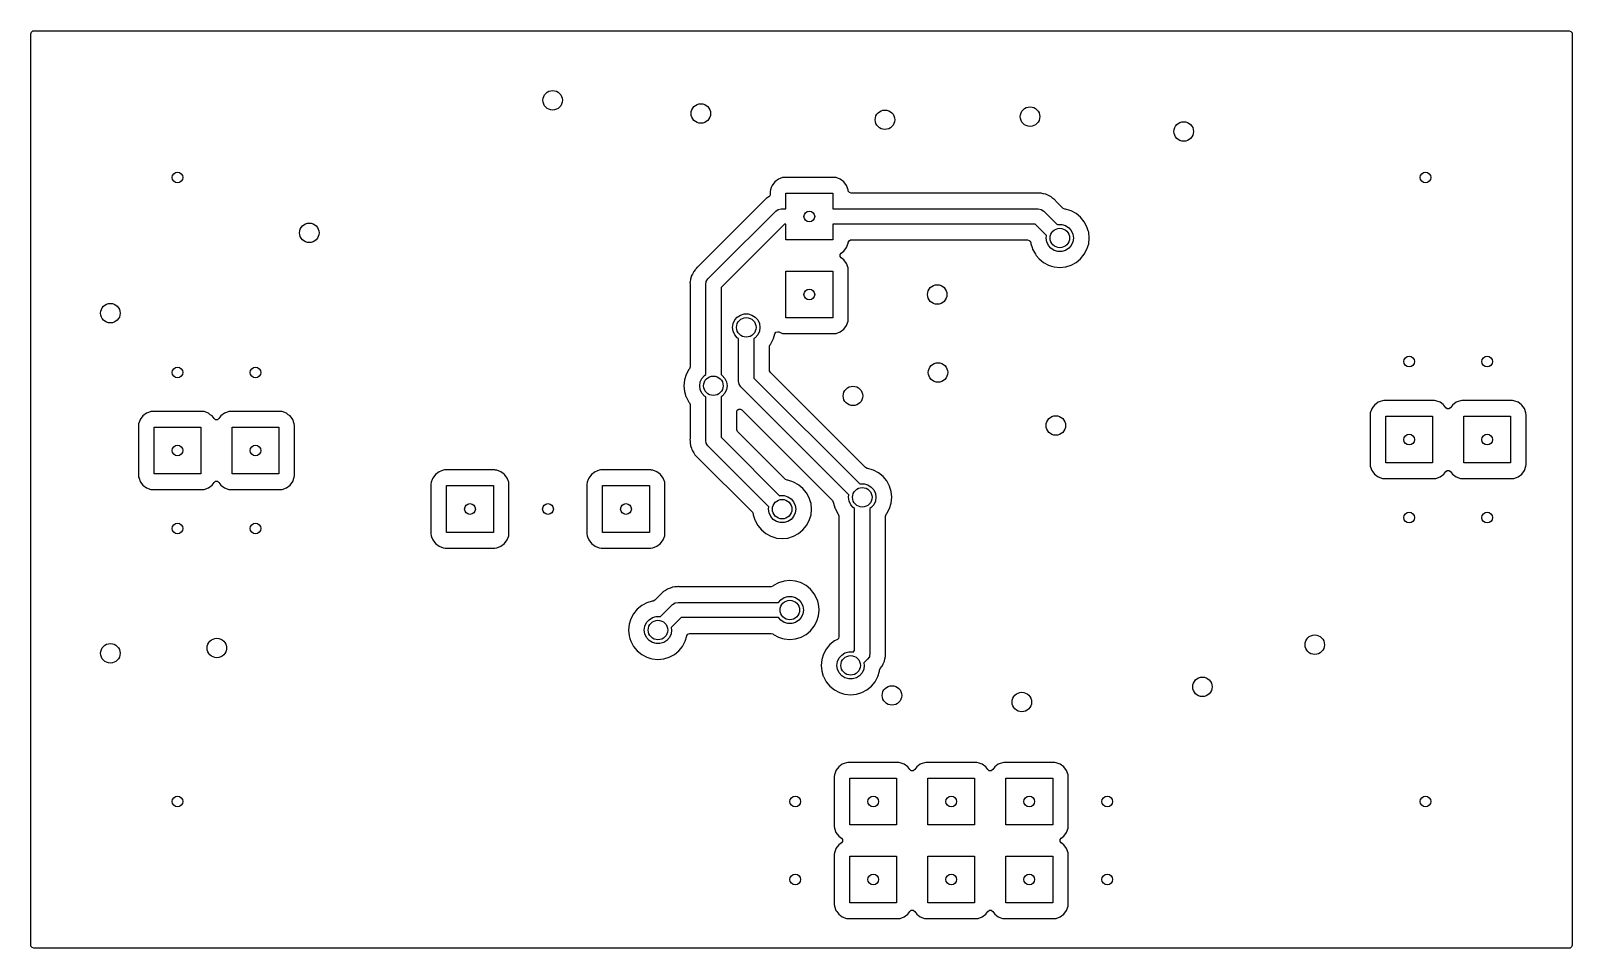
# Model space of a CAD drawing. Extents: x -0.19 to 1.79, y -0.19 to 0.99.
import ezdxf

# ---------------------------------------------------------------- set-up
doc = ezdxf.new("R2010")
doc.units = 0
doc.header["$MEASUREMENT"] = 0
doc.layers.add('BLACK', color=7, linetype='CONTINUOUS')

msp = doc.modelspace()

# ---------------------------------------------------------------- linework, layer by layer
at = {"layer": 'BLACK', "linetype": 'CONTINUOUS'}
for p, q in [((-0.1853, 0.9878), (-0.1841, 0.988)), ((-0.1841, 0.988), (1.7841, 0.988)), ((1.7841, 0.988), (1.7864, 0.9873)), ((-0.188, 0.9841), (-0.1873, 0.9864)), ((-0.188, 0.533), (-0.188, 0.9841)), ((-0.1873, 0.9864), (-0.1853, 0.9878)), ((1.7864, 0.9873), (1.7878, 0.9853)), ((1.7878, 0.9853), (1.788, 0.9841)), ((1.788, 0.9841), (1.788, -0.1841)), ((0.7657, 0.7943), (0.7622, 0.7897)), ((0.7703, 0.7978), (0.7657, 0.7943)), ((0.7657, 0.7943), (0.7657, 0.7943)), ((0.7727, 0.7987), (0.7703, 0.7978)), ((0.7703, 0.7978), (0.7703, 0.7978)), ((0.7703, 0.7978), (0.7703, 0.7978)), ((0.7757, 0.7998), (0.7727, 0.7987)), ((0.7775, 0.8), (0.7757, 0.7998)), ((0.7781, 0.8), (0.7775, 0.8)), ((0.8419, 0.8), (0.7781, 0.8)), ((0.8427, 0.7999), (0.8419, 0.8)), ((0.8443, 0.7998), (0.8427, 0.7999)), ((0.8497, 0.7978), (0.8443, 0.7998)), ((0.8443, 0.7998), (0.8443, 0.7998)), ((0.8543, 0.7943), (0.8497, 0.7978)), ((0.8578, 0.7897), (0.8543, 0.7943)), ((0.7526, 0.7708), (0.6811, 0.6994)), ((0.7547, 0.773), (0.7526, 0.7708)), ((0.7526, 0.7708), (0.7526, 0.7708)), ((0.7553, 0.7736), (0.7547, 0.7731)), ((0.7547, 0.7731), (0.7547, 0.773)), ((0.7547, 0.773), (0.7547, 0.773)), ((0.7554, 0.7736), (0.7553, 0.7736)), ((0.7579, 0.7752), (0.7554, 0.7736)), ((0.7554, 0.7736), (0.7554, 0.7736)), ((0.758, 0.7752), (0.7579, 0.7752)), ((0.7582, 0.7754), (0.758, 0.7752)), ((0.7592, 0.7763), (0.7582, 0.7754)), ((0.76, 0.7786), (0.7592, 0.7763)), ((0.7602, 0.7843), (0.76, 0.7819)), ((0.76, 0.7819), (0.76, 0.7819)), ((0.76, 0.7819), (0.76, 0.7786)), ((0.7613, 0.7873), (0.7602, 0.7843)), ((0.7622, 0.7897), (0.7613, 0.7873)), ((0.7622, 0.7897), (0.7622, 0.7897)), ((0.7622, 0.7897), (0.7622, 0.7897)), ((0.78, 0.7598), (0.78, 0.78)), ((0.78, 0.78), (0.84, 0.78)), ((0.84, 0.78), (0.84, 0.7598)), ((0.8598, 0.7843), (0.8578, 0.7897)), ((0.8599, 0.7833), (0.8598, 0.7843)), ((0.8598, 0.7843), (0.8598, 0.7843)), ((0.8598, 0.7843), (0.8598, 0.7843)), ((0.86, 0.7826), (0.8599, 0.7833)), ((0.8615, 0.7806), (0.86, 0.7826)), ((0.8637, 0.7799), (0.8615, 0.7806)), ((1.1031, 0.7799), (0.8637, 0.7799)), ((1.1032, 0.7799), (1.1031, 0.7799)), ((1.1034, 0.7799), (1.1032, 0.7799)), ((1.1062, 0.78), (1.1034, 0.7799)), ((1.1062, 0.7799), (1.1062, 0.78)), ((1.107, 0.7799), (1.1062, 0.7799)), ((1.1062, 0.7799), (1.1062, 0.7799)), ((1.1071, 0.7799), (1.107, 0.7799)), ((1.11, 0.7792), (1.1071, 0.7799)), ((1.1071, 0.7799), (1.1071, 0.7799)), ((1.1101, 0.7792), (1.11, 0.7792)), ((1.113, 0.7785), (1.1101, 0.7792)), ((1.1131, 0.7785), (1.113, 0.7785)), ((1.113, 0.7785), (1.113, 0.7785)), ((1.1138, 0.7783), (1.1131, 0.7785)), ((1.1139, 0.7783), (1.1138, 0.7783)), ((1.1138, 0.7783), (1.1138, 0.7783)), ((1.1166, 0.7769), (1.1139, 0.7783)), ((1.1139, 0.7783), (1.1139, 0.7783)), ((1.1194, 0.7756), (1.1166, 0.7769)), ((1.1166, 0.7769), (1.1166, 0.7769)), ((1.1201, 0.7751), (1.1194, 0.7756)), ((1.1194, 0.7756), (1.1194, 0.7756)), ((1.1194, 0.7756), (1.1194, 0.7756)), ((1.1194, 0.7756), (1.1194, 0.7756)), ((1.1219, 0.7736), (1.1201, 0.7751)), ((1.1201, 0.7751), (1.1201, 0.7751)), ((1.1201, 0.7751), (1.1201, 0.7751)), ((1.1201, 0.7751), (1.1201, 0.7751)), ((1.1224, 0.7732), (1.1219, 0.7736)), ((1.1225, 0.7731), (1.1224, 0.7732)), ((1.1235, 0.7723), (1.1225, 0.7731)), ((1.1237, 0.7721), (1.1235, 0.7723)), ((1.1235, 0.7723), (1.1235, 0.7723)), ((1.1238, 0.772), (1.1237, 0.7721)), ((1.1255, 0.7706), (1.1238, 0.772)), ((0.6928, 0.6827), (0.767, 0.757)), ((0.767, 0.757), (0.7702, 0.7591)), ((0.767, 0.757), (0.767, 0.757)), ((0.7702, 0.7591), (0.774, 0.7598)), ((0.774, 0.7598), (0.78, 0.7598)), ((0.84, 0.7598), (0.8965, 0.7598)), ((0.8965, 0.7598), (1.1036, 0.7598)), ((1.1036, 0.7598), (1.1074, 0.7591)), ((1.1074, 0.7591), (1.1105, 0.757)), ((1.1105, 0.757), (1.128, 0.7395)), ((1.1261, 0.7698), (1.1255, 0.7706)), ((1.1264, 0.7694), (1.1261, 0.7698)), ((1.1352, 0.7606), (1.1264, 0.7694)), ((1.1354, 0.7604), (1.1352, 0.7606)), ((1.1376, 0.7595), (1.1354, 0.7604)), ((1.1385, 0.7594), (1.1376, 0.7595)), ((1.1439, 0.7577), (1.1385, 0.7594)), ((1.1456, 0.7572), (1.1439, 0.7577)), ((1.1521, 0.7537), (1.1456, 0.7572)), ((1.1456, 0.7572), (1.1456, 0.7572)), ((1.1456, 0.7572), (1.1456, 0.7572)), ((1.1578, 0.7491), (1.1521, 0.7537)), ((1.1521, 0.7537), (1.1521, 0.7537)), ((0.7781, 0.7402), (0.7067, 0.6688)), ((0.78, 0.7402), (0.7781, 0.7402)), ((0.78, 0.72), (0.78, 0.7402)), ((0.8965, 0.7402), (0.84, 0.7402)), ((0.84, 0.7402), (0.84, 0.72)), ((1.0995, 0.7402), (0.8965, 0.7402)), ((1.1141, 0.7255), (1.0995, 0.7402)), ((1.128, 0.7395), (1.1287, 0.7397)), ((1.1287, 0.7397), (1.1337, 0.7397)), ((1.1337, 0.7397), (1.1384, 0.7383)), ((1.1384, 0.7383), (1.1426, 0.7356)), ((1.1426, 0.7356), (1.1459, 0.7319)), ((1.1459, 0.7319), (1.148, 0.7273)), ((1.1625, 0.7433), (1.1578, 0.7491)), ((1.166, 0.7368), (1.1625, 0.7433)), ((1.1676, 0.7317), (1.166, 0.7368)), ((1.1682, 0.7298), (1.1676, 0.7317)), ((0.84, 0.72), (0.78, 0.72)), ((0.8578, 0.7103), (0.8598, 0.7157)), ((0.8598, 0.7157), (0.8599, 0.7167)), ((0.8599, 0.7167), (0.8609, 0.7189)), ((0.8609, 0.7189), (0.8629, 0.7201)), ((0.8629, 0.7201), (0.8637, 0.7201)), ((0.8637, 0.7201), (0.893, 0.7201)), ((0.893, 0.7201), (1.0896, 0.7201)), ((1.0896, 0.7201), (1.0919, 0.7194)), ((1.0919, 0.7194), (1.0923, 0.719)), ((1.0923, 0.719), (1.093, 0.7184)), ((1.093, 0.7184), (1.0941, 0.7162)), ((1.0941, 0.7162), (1.0941, 0.716)), ((1.0941, 0.716), (1.0942, 0.715)), ((1.0942, 0.715), (1.0942, 0.715)), ((1.0942, 0.715), (1.0956, 0.7103)), ((1.1137, 0.7224), (1.1141, 0.7255)), ((1.1144, 0.7175), (1.1137, 0.7224)), ((1.1165, 0.7129), (1.1144, 0.7175)), ((1.1197, 0.7092), (1.1165, 0.7129)), ((1.1459, 0.7129), (1.1426, 0.7092)), ((1.148, 0.7175), (1.1459, 0.7129)), ((1.148, 0.7273), (1.1487, 0.7224)), ((1.1487, 0.7224), (1.148, 0.7175)), ((1.166, 0.708), (1.1682, 0.715)), ((1.1689, 0.7224), (1.1682, 0.7298)), ((1.1682, 0.7298), (1.1682, 0.7298)), ((1.1682, 0.715), (1.1689, 0.7224)), ((1.1682, 0.715), (1.1682, 0.715)), ((1.1689, 0.7224), (1.1689, 0.7224)), ((0.6811, 0.6994), (0.6676, 0.6859)), ((0.8495, 0.7013), (0.8509, 0.7031)), ((0.8495, 0.6988), (0.8495, 0.7013)), ((0.8509, 0.6969), (0.8495, 0.6988)), ((0.8509, 0.7031), (0.8543, 0.7057)), ((0.8543, 0.6943), (0.8509, 0.6969)), ((0.8543, 0.7057), (0.8578, 0.7103)), ((0.8578, 0.6897), (0.8543, 0.6943)), ((1.0956, 0.7103), (1.0963, 0.708)), ((1.0963, 0.708), (1.0963, 0.708)), ((1.0963, 0.708), (1.0963, 0.708)), ((1.0963, 0.708), (1.0998, 0.7015)), ((1.0998, 0.7015), (1.101, 0.7)), ((1.101, 0.7), (1.1045, 0.6957)), ((1.1045, 0.6957), (1.1102, 0.6911)), ((1.1239, 0.7065), (1.1197, 0.7092)), ((1.1287, 0.7051), (1.1239, 0.7065)), ((1.1337, 0.7051), (1.1287, 0.7051)), ((1.1384, 0.7065), (1.1337, 0.7051)), ((1.1426, 0.7092), (1.1384, 0.7065)), ((1.1521, 0.6911), (1.1578, 0.6957)), ((1.1578, 0.6957), (1.1625, 0.7015)), ((1.1625, 0.7015), (1.166, 0.708)), ((0.6585, 0.6725), (0.6578, 0.6695)), ((0.6587, 0.6732), (0.6585, 0.6725)), ((0.6585, 0.6725), (0.6585, 0.6725)), ((0.6585, 0.6725), (0.6585, 0.6725)), ((0.6601, 0.676), (0.6587, 0.6733)), ((0.6587, 0.6733), (0.6587, 0.6733)), ((0.6587, 0.6733), (0.6587, 0.6732)), ((0.6614, 0.6788), (0.6601, 0.676)), ((0.6601, 0.676), (0.6601, 0.676)), ((0.6619, 0.6795), (0.6614, 0.6788)), ((0.6614, 0.6788), (0.6614, 0.6788)), ((0.6614, 0.6788), (0.6614, 0.6788)), ((0.6638, 0.6818), (0.6619, 0.6795)), ((0.6619, 0.6795), (0.6619, 0.6795)), ((0.6619, 0.6795), (0.6619, 0.6795)), ((0.6639, 0.6819), (0.6638, 0.6818)), ((0.6647, 0.6829), (0.6639, 0.6819)), ((0.6649, 0.6831), (0.6647, 0.6829)), ((0.665, 0.6833), (0.6649, 0.6831)), ((0.6664, 0.6849), (0.665, 0.6833)), ((0.6672, 0.6855), (0.6664, 0.6849)), ((0.6664, 0.6849), (0.6664, 0.6849)), ((0.6676, 0.6859), (0.6672, 0.6855)), ((0.68, 0.67), (0.6928, 0.6827)), ((0.6928, 0.6827), (0.6928, 0.6827)), ((0.78, 0.62), (0.78, 0.68)), ((0.78, 0.68), (0.84, 0.68)), ((0.84, 0.68), (0.84, 0.62)), ((0.8598, 0.6843), (0.8578, 0.6897)), ((0.86, 0.6819), (0.8598, 0.6843)), ((0.86, 0.6181), (0.86, 0.6819)), ((1.1102, 0.6911), (1.1167, 0.6876)), ((1.1167, 0.6876), (1.1207, 0.6864)), ((1.1207, 0.6864), (1.1238, 0.6854)), ((1.1238, 0.6854), (1.1238, 0.6854)), ((1.1238, 0.6854), (1.1312, 0.6847)), ((1.1312, 0.6847), (1.1385, 0.6854)), ((1.1312, 0.6847), (1.1312, 0.6847)), ((1.1312, 0.6847), (1.1312, 0.6847)), ((1.1385, 0.6854), (1.1387, 0.6855)), ((1.1385, 0.6854), (1.1385, 0.6854)), ((1.1387, 0.6855), (1.1456, 0.6876)), ((1.1456, 0.6876), (1.1521, 0.6911)), ((0.6571, 0.6657), (0.657, 0.6656)), ((0.657, 0.6656), (0.6571, 0.6626)), ((0.6578, 0.6694), (0.6571, 0.6665)), ((0.6571, 0.6665), (0.6571, 0.6664)), ((0.6571, 0.6664), (0.6571, 0.6657)), ((0.6571, 0.6626), (0.6571, 0.6625)), ((0.6571, 0.6625), (0.6571, 0.5572)), ((0.6578, 0.6695), (0.6578, 0.6694)), ((0.6772, 0.663), (0.6779, 0.6668)), ((0.6772, 0.5473), (0.6772, 0.663)), ((0.6779, 0.6668), (0.68, 0.67)), ((0.68, 0.67), (0.68, 0.67)), ((0.7067, 0.6688), (0.6968, 0.6589)), ((0.6968, 0.6589), (0.6968, 0.5473)), ((0.7067, 0.6688), (0.7067, 0.6688)), ((0.7117, 0.6078), (0.7124, 0.6127)), ((0.7124, 0.6127), (0.7145, 0.6173)), ((0.7145, 0.6173), (0.7177, 0.621)), ((0.7177, 0.621), (0.7219, 0.6237)), ((0.7219, 0.6237), (0.7267, 0.6251)), ((0.7267, 0.6251), (0.7317, 0.6251)), ((0.7317, 0.6251), (0.7365, 0.6237)), ((0.7365, 0.6237), (0.7406, 0.621)), ((0.7406, 0.621), (0.7439, 0.6173)), ((0.7439, 0.6173), (0.746, 0.6127)), ((0.746, 0.6127), (0.7467, 0.6078)), ((0.84, 0.62), (0.78, 0.62)), ((0.8578, 0.6103), (0.8598, 0.6157)), ((0.8598, 0.6157), (0.86, 0.6181)), ((0.7124, 0.6029), (0.7117, 0.6078)), ((0.7145, 0.5984), (0.7124, 0.6029)), ((0.7177, 0.5946), (0.7145, 0.5984)), ((0.7193, 0.5935), (0.7177, 0.5946)), ((0.7193, 0.5387), (0.7193, 0.5935)), ((0.7406, 0.5946), (0.739, 0.5935)), ((0.739, 0.5935), (0.739, 0.5428)), ((0.7439, 0.5984), (0.7406, 0.5946)), ((0.746, 0.6029), (0.7439, 0.5984)), ((0.7467, 0.6078), (0.746, 0.6029)), ((0.7605, 0.5869), (0.764, 0.5934)), ((0.764, 0.5934), (0.7659, 0.5995)), ((0.7659, 0.5995), (0.7672, 0.6015)), ((0.7672, 0.6015), (0.7695, 0.6022)), ((0.7695, 0.6022), (0.771, 0.602)), ((0.771, 0.602), (0.7757, 0.6002)), ((0.7757, 0.6002), (0.7781, 0.6)), ((0.7781, 0.6), (0.7781, 0.6)), ((0.7781, 0.6), (0.8419, 0.6)), ((0.8419, 0.6), (0.8443, 0.6002)), ((0.8419, 0.6), (0.8419, 0.6)), ((0.8443, 0.6002), (0.8497, 0.6022)), ((0.8497, 0.6022), (0.8543, 0.6057)), ((0.8543, 0.6057), (0.8578, 0.6103)), ((0.7591, 0.5837), (0.7598, 0.586)), ((0.7591, 0.5527), (0.7591, 0.5837)), ((0.7598, 0.586), (0.7599, 0.5861)), ((0.7599, 0.5861), (0.7605, 0.5869)), ((0.6557, 0.5539), (0.6522, 0.5474)), ((0.6563, 0.5547), (0.6557, 0.5539)), ((0.6564, 0.5549), (0.6563, 0.5547)), ((0.6571, 0.5572), (0.6564, 0.5549)), ((0.65, 0.5404), (0.6493, 0.533)), ((0.6522, 0.5474), (0.65, 0.5404)), ((0.65, 0.5404), (0.65, 0.5404)), ((0.6522, 0.5474), (0.6522, 0.5474)), ((0.6695, 0.533), (0.6702, 0.5379)), ((0.6702, 0.5379), (0.6723, 0.5425)), ((0.6723, 0.5425), (0.6755, 0.5462)), ((0.6755, 0.5462), (0.6772, 0.5473)), ((0.6968, 0.5473), (0.6985, 0.5462)), ((0.6985, 0.5462), (0.7017, 0.5425)), ((0.7017, 0.5425), (0.7038, 0.5379)), ((0.7038, 0.5379), (0.7045, 0.533)), ((0.7201, 0.5349), (0.7193, 0.5387)), ((0.7222, 0.5317), (0.7201, 0.5349)), ((0.739, 0.5428), (0.8747, 0.4071)), ((0.7591, 0.5521), (0.7591, 0.5527)), ((0.7602, 0.5499), (0.7591, 0.5521)), ((0.878, 0.4321), (0.7602, 0.5499)), ((-0.188, 0.4181), (-0.188, 0.533)), ((0.6493, 0.533), (0.6493, 0.533)), ((0.6493, 0.533), (0.65, 0.5256)), ((0.65, 0.5256), (0.65, 0.5256)), ((0.65, 0.5256), (0.6519, 0.5193)), ((0.6519, 0.5193), (0.6522, 0.5186)), ((0.6522, 0.5186), (0.6522, 0.5186)), ((0.6522, 0.5186), (0.6522, 0.5186)), ((0.6522, 0.5186), (0.6557, 0.5121)), ((0.6702, 0.5281), (0.6695, 0.533)), ((0.6723, 0.5235), (0.6702, 0.5281)), ((0.6755, 0.5198), (0.6723, 0.5235)), ((0.6772, 0.5187), (0.6755, 0.5198)), ((0.6772, 0.463), (0.6772, 0.5187)), ((0.6985, 0.5198), (0.6968, 0.5187)), ((0.6968, 0.5187), (0.6968, 0.4671)), ((0.7017, 0.5235), (0.6985, 0.5198)), ((0.7038, 0.5281), (0.7017, 0.5235)), ((0.7045, 0.533), (0.7038, 0.5281)), ((0.8608, 0.3931), (0.7222, 0.5317)), ((1.5465, 0.514), (1.5447, 0.5138)), ((1.5471, 0.514), (1.5465, 0.514)), ((1.6109, 0.514), (1.5471, 0.514)), ((1.6117, 0.5139), (1.6109, 0.514)), ((1.6133, 0.5138), (1.6117, 0.5139)), ((1.6464, 0.514), (1.6447, 0.5138)), ((1.6471, 0.514), (1.6464, 0.514)), ((1.7109, 0.514), (1.6471, 0.514)), ((1.7117, 0.5139), (1.7109, 0.514)), ((1.7133, 0.5138), (1.7117, 0.5139)), ((-0.0443, 0.4943), (-0.0478, 0.4897)), ((-0.0397, 0.4978), (-0.0443, 0.4943)), ((-0.0443, 0.4943), (-0.0443, 0.4943)), ((-0.0373, 0.4987), (-0.0397, 0.4978)), ((-0.0397, 0.4978), (-0.0397, 0.4978)), ((-0.0397, 0.4978), (-0.0397, 0.4978)), ((-0.0343, 0.4998), (-0.0373, 0.4987)), ((-0.0325, 0.5), (-0.0343, 0.4998)), ((-0.0319, 0.5), (-0.0325, 0.5)), ((0.0319, 0.5), (-0.0319, 0.5)), ((0.0327, 0.4999), (0.0319, 0.5)), ((0.0343, 0.4998), (0.0327, 0.4999)), ((0.0397, 0.4978), (0.0343, 0.4998)), ((0.0343, 0.4998), (0.0343, 0.4998)), ((0.0421, 0.4959), (0.0397, 0.4978)), ((0.0397, 0.4978), (0.0397, 0.4978)), ((0.0397, 0.4978), (0.0397, 0.4978)), ((0.0443, 0.4943), (0.0421, 0.4959)), ((0.0469, 0.4909), (0.0443, 0.4943)), ((0.0443, 0.4943), (0.0443, 0.4943)), ((0.0443, 0.4943), (0.0443, 0.4943)), ((0.0557, 0.4943), (0.0531, 0.4909)), ((0.0603, 0.4978), (0.0557, 0.4943)), ((0.0557, 0.4943), (0.0557, 0.4943)), ((0.0627, 0.4987), (0.0603, 0.4978)), ((0.0603, 0.4978), (0.0603, 0.4978)), ((0.0603, 0.4978), (0.0603, 0.4978)), ((0.0657, 0.4998), (0.0627, 0.4987)), ((0.0675, 0.5), (0.0657, 0.4998)), ((0.0681, 0.5), (0.0675, 0.5)), ((0.1319, 0.5), (0.0681, 0.5)), ((0.1327, 0.4999), (0.1319, 0.5)), ((0.1343, 0.4998), (0.1327, 0.4999)), ((0.1397, 0.4978), (0.1343, 0.4998)), ((0.1343, 0.4998), (0.1343, 0.4998)), ((0.1421, 0.4959), (0.1397, 0.4978)), ((0.1397, 0.4978), (0.1397, 0.4978)), ((0.1397, 0.4978), (0.1397, 0.4978)), ((0.1443, 0.4943), (0.1421, 0.4959)), ((0.1478, 0.4897), (0.1443, 0.4943)), ((0.6557, 0.5121), (0.6557, 0.5121)), ((0.6557, 0.5121), (0.6563, 0.5113)), ((0.6563, 0.5113), (0.6571, 0.5091)), ((0.6571, 0.5091), (0.6571, 0.5089)), ((0.6571, 0.5089), (0.6571, 0.4655)), ((0.7169, 0.4994), (0.7176, 0.5017)), ((0.7169, 0.477), (0.7169, 0.4994)), ((0.7176, 0.5017), (0.7196, 0.5031)), ((0.7196, 0.5031), (0.722, 0.5031)), ((0.722, 0.5031), (0.7235, 0.5021)), ((0.7235, 0.5021), (0.8397, 0.386)), ((1.5292, 0.4983), (1.529, 0.4959)), ((1.529, 0.4959), (1.529, 0.4321)), ((1.5312, 0.5035), (1.5292, 0.4983)), ((1.5347, 0.5083), (1.5312, 0.5037)), ((1.5312, 0.5037), (1.5312, 0.5037)), ((1.5312, 0.5037), (1.5312, 0.5037)), ((1.5312, 0.5037), (1.5312, 0.5035)), ((1.5393, 0.5118), (1.5347, 0.5083)), ((1.5347, 0.5083), (1.5347, 0.5083)), ((1.5417, 0.5127), (1.5393, 0.5118)), ((1.5393, 0.5118), (1.5393, 0.5118)), ((1.5393, 0.5118), (1.5393, 0.5118)), ((1.5447, 0.5138), (1.5417, 0.5127)), ((1.6187, 0.5118), (1.6133, 0.5138)), ((1.6133, 0.5138), (1.6133, 0.5138)), ((1.6227, 0.5088), (1.6187, 0.5118)), ((1.6187, 0.5118), (1.6187, 0.5118)), ((1.6187, 0.5118), (1.6187, 0.5118)), ((1.6233, 0.5083), (1.6227, 0.5088)), ((1.6259, 0.5049), (1.6233, 0.5083)), ((1.6233, 0.5083), (1.6233, 0.5083)), ((1.6233, 0.5083), (1.6233, 0.5083)), ((1.6277, 0.5035), (1.6259, 0.5049)), ((1.6301, 0.5035), (1.6277, 0.5035)), ((1.6321, 0.5049), (1.6301, 0.5035)), ((1.6347, 0.5083), (1.6321, 0.5049)), ((1.6393, 0.5118), (1.6347, 0.5083)), ((1.6347, 0.5083), (1.6347, 0.5083)), ((1.6417, 0.5127), (1.6393, 0.5118)), ((1.6393, 0.5118), (1.6393, 0.5118)), ((1.6393, 0.5118), (1.6393, 0.5118)), ((1.6447, 0.5138), (1.6417, 0.5127)), ((1.7187, 0.5118), (1.7133, 0.5138)), ((1.7133, 0.5138), (1.7133, 0.5138)), ((1.7227, 0.5088), (1.7187, 0.5118)), ((1.7187, 0.5118), (1.7187, 0.5118)), ((1.7187, 0.5118), (1.7187, 0.5118)), ((1.7233, 0.5083), (1.7227, 0.5088)), ((1.7268, 0.5037), (1.7233, 0.5083)), ((1.7288, 0.4983), (1.7268, 0.5037)), ((1.729, 0.4959), (1.7288, 0.4983)), ((1.729, 0.4321), (1.729, 0.4959)), ((-0.0498, 0.4843), (-0.05, 0.4819)), ((-0.05, 0.4819), (-0.05, 0.4181)), ((-0.0478, 0.4895), (-0.0498, 0.4843)), ((-0.0478, 0.4897), (-0.0478, 0.4897)), ((-0.0478, 0.4897), (-0.0478, 0.4897)), ((-0.0478, 0.4897), (-0.0478, 0.4895)), ((-0.03, 0.42), (-0.03, 0.48)), ((-0.03, 0.48), (0.03, 0.48)), ((0.03, 0.48), (0.03, 0.42)), ((0.0487, 0.4895), (0.0469, 0.4909)), ((0.0512, 0.4895), (0.0487, 0.4895)), ((0.0531, 0.4909), (0.0512, 0.4895)), ((0.07, 0.42), (0.07, 0.48)), ((0.07, 0.48), (0.13, 0.48)), ((0.13, 0.48), (0.13, 0.42)), ((0.1498, 0.4843), (0.1478, 0.4897)), ((0.15, 0.4819), (0.1498, 0.4843)), ((0.15, 0.4181), (0.15, 0.4819)), ((0.7169, 0.4764), (0.7169, 0.477)), ((0.718, 0.4742), (0.7169, 0.4764)), ((1.549, 0.434), (1.549, 0.494)), ((1.549, 0.494), (1.609, 0.494)), ((1.609, 0.494), (1.609, 0.434)), ((1.649, 0.434), (1.649, 0.494)), ((1.649, 0.494), (1.709, 0.494)), ((1.709, 0.494), (1.709, 0.434)), ((0.6571, 0.4649), (0.6569, 0.4639)), ((0.6569, 0.4639), (0.6571, 0.4618)), ((0.6571, 0.4655), (0.6571, 0.4649)), ((0.6571, 0.4618), (0.6571, 0.4616)), ((0.6571, 0.4616), (0.6571, 0.4613)), ((0.6571, 0.4613), (0.6573, 0.46)), ((0.6573, 0.46), (0.6573, 0.4599)), ((0.6573, 0.4599), (0.6574, 0.4588)), ((0.6574, 0.4588), (0.6576, 0.4569)), ((0.6576, 0.4569), (0.6576, 0.4569)), ((0.6576, 0.4569), (0.6577, 0.4561)), ((0.6577, 0.4561), (0.6577, 0.4561)), ((0.6577, 0.4561), (0.6588, 0.4532)), ((0.6779, 0.4592), (0.6772, 0.463)), ((0.68, 0.456), (0.6779, 0.4592)), ((0.6919, 0.4442), (0.68, 0.456)), ((0.6968, 0.4671), (0.7058, 0.4581)), ((0.7058, 0.4581), (0.772, 0.3919)), ((0.7793, 0.413), (0.718, 0.4742)), ((0.6588, 0.4532), (0.6588, 0.4532)), ((0.6588, 0.4532), (0.6594, 0.4512)), ((0.6594, 0.4512), (0.6598, 0.4503)), ((0.6598, 0.4503), (0.6598, 0.4503)), ((0.6598, 0.4503), (0.6598, 0.4503)), ((0.6598, 0.4503), (0.6601, 0.4496)), ((0.6601, 0.4496), (0.6601, 0.4495)), ((0.6601, 0.4495), (0.6601, 0.4495)), ((0.6601, 0.4495), (0.6618, 0.447)), ((0.6618, 0.447), (0.6618, 0.4469)), ((0.6618, 0.4469), (0.6634, 0.4444)), ((0.6634, 0.4444), (0.6634, 0.4444)), ((0.6634, 0.4444), (0.6634, 0.4443)), ((0.6634, 0.4443), (0.6639, 0.4437)), ((0.6639, 0.4437), (0.664, 0.4437)), ((0.664, 0.4437), (0.6662, 0.4416)), ((0.6662, 0.4416), (0.6662, 0.4416)), ((0.6662, 0.4416), (0.737, 0.3708)), ((0.7582, 0.3779), (0.6919, 0.4442)), ((0.6919, 0.4442), (0.6919, 0.4442)), ((-0.188, 0.3431), (-0.188, 0.4181)), ((-0.05, 0.4181), (-0.0498, 0.4157)), ((-0.0498, 0.4157), (-0.0493, 0.4145)), ((0.03, 0.42), (-0.03, 0.42)), ((0.13, 0.42), (0.07, 0.42)), ((0.1478, 0.4103), (0.1498, 0.4157)), ((0.1498, 0.4157), (0.15, 0.4181)), ((0.3307, 0.4193), (0.3272, 0.4147)), ((0.3353, 0.4228), (0.3307, 0.4193)), ((0.3307, 0.4193), (0.3307, 0.4193)), ((0.3377, 0.4237), (0.3353, 0.4228)), ((0.3353, 0.4228), (0.3353, 0.4228)), ((0.3353, 0.4228), (0.3353, 0.4228)), ((0.3407, 0.4248), (0.3377, 0.4237)), ((0.3425, 0.425), (0.3407, 0.4248)), ((0.3431, 0.425), (0.3425, 0.425)), ((0.4069, 0.425), (0.3431, 0.425)), ((0.4077, 0.4249), (0.4069, 0.425)), ((0.4093, 0.4248), (0.4077, 0.4249)), ((0.4147, 0.4228), (0.4093, 0.4248)), ((0.4093, 0.4248), (0.4093, 0.4248)), ((0.4188, 0.4197), (0.4147, 0.4228)), ((0.4147, 0.4228), (0.4147, 0.4228)), ((0.4147, 0.4228), (0.4147, 0.4228)), ((0.4193, 0.4193), (0.4188, 0.4197)), ((0.4228, 0.4147), (0.4193, 0.4193)), ((0.5307, 0.4193), (0.5272, 0.4147)), ((0.5353, 0.4228), (0.5307, 0.4193)), ((0.5307, 0.4193), (0.5307, 0.4193)), ((0.5377, 0.4237), (0.5353, 0.4228)), ((0.5353, 0.4228), (0.5353, 0.4228)), ((0.5353, 0.4228), (0.5353, 0.4228)), ((0.5407, 0.4248), (0.5377, 0.4237)), ((0.5425, 0.425), (0.5407, 0.4248)), ((0.5431, 0.425), (0.5425, 0.425)), ((0.6069, 0.425), (0.5431, 0.425)), ((0.6077, 0.4249), (0.6069, 0.425)), ((0.6093, 0.4248), (0.6077, 0.4249)), ((0.6147, 0.4228), (0.6093, 0.4248)), ((0.6093, 0.4248), (0.6093, 0.4248)), ((0.6188, 0.4197), (0.6147, 0.4228)), ((0.6147, 0.4228), (0.6147, 0.4228)), ((0.6147, 0.4228), (0.6147, 0.4228)), ((0.6193, 0.4193), (0.6188, 0.4197)), ((0.6228, 0.4147), (0.6193, 0.4193)), ((0.8819, 0.4282), (0.878, 0.4321)), ((0.8821, 0.428), (0.8819, 0.4282)), ((0.8843, 0.4271), (0.8821, 0.428)), ((0.8852, 0.427), (0.8843, 0.4271)), ((0.8906, 0.4253), (0.8852, 0.427)), ((0.8923, 0.4248), (0.8906, 0.4253)), ((0.8988, 0.4213), (0.8923, 0.4248)), ((0.8923, 0.4248), (0.8923, 0.4248)), ((0.8923, 0.4248), (0.8923, 0.4248)), ((0.9045, 0.4167), (0.8988, 0.4213)), ((0.8988, 0.4213), (0.8988, 0.4213)), ((0.9092, 0.4109), (0.9045, 0.4167)), ((1.529, 0.4321), (1.5292, 0.4297)), ((1.5292, 0.4297), (1.5292, 0.4297)), ((1.5292, 0.4297), (1.5312, 0.4243)), ((1.5312, 0.4243), (1.5312, 0.4243)), ((1.5312, 0.4243), (1.5312, 0.4243)), ((1.5312, 0.4243), (1.5324, 0.4228)), ((1.5324, 0.4228), (1.5347, 0.4197)), ((1.5347, 0.4197), (1.5393, 0.4162)), ((1.5393, 0.4162), (1.5447, 0.4142)), ((1.609, 0.434), (1.549, 0.434)), ((1.6133, 0.4142), (1.6187, 0.4162)), ((1.6187, 0.4162), (1.6233, 0.4197)), ((1.6233, 0.4197), (1.6259, 0.4231)), ((1.6259, 0.4231), (1.6279, 0.4245)), ((1.6279, 0.4245), (1.6303, 0.4245)), ((1.6303, 0.4245), (1.6321, 0.4231)), ((1.6321, 0.4231), (1.6347, 0.4197)), ((1.6347, 0.4197), (1.6393, 0.4162)), ((1.6393, 0.4162), (1.6447, 0.4142)), ((1.709, 0.434), (1.649, 0.434)), ((1.7133, 0.4142), (1.7187, 0.4162)), ((1.7187, 0.4162), (1.7233, 0.4197)), ((1.7233, 0.4197), (1.7268, 0.4243)), ((1.7268, 0.4243), (1.7288, 0.4297)), ((1.7288, 0.4297), (1.729, 0.4321)), ((-0.0493, 0.4145), (-0.0478, 0.4103)), ((-0.0478, 0.4103), (-0.0478, 0.4103)), ((-0.0478, 0.4103), (-0.0478, 0.4103)), ((-0.0478, 0.4103), (-0.0472, 0.4096)), ((-0.0472, 0.4096), (-0.0443, 0.4057)), ((-0.0443, 0.4057), (-0.0397, 0.4022)), ((-0.0397, 0.4022), (-0.0343, 0.4002)), ((-0.0343, 0.4002), (-0.0319, 0.4)), ((-0.0319, 0.4), (-0.0319, 0.4)), ((-0.0319, 0.4), (0.0319, 0.4)), ((0.0319, 0.4), (0.0343, 0.4002)), ((0.0319, 0.4), (0.0319, 0.4)), ((0.0343, 0.4002), (0.0397, 0.4022)), ((0.0397, 0.4022), (0.0443, 0.4057)), ((0.0443, 0.4057), (0.0469, 0.4091)), ((0.0469, 0.4091), (0.0488, 0.4105)), ((0.0488, 0.4105), (0.0513, 0.4105)), ((0.0513, 0.4105), (0.0531, 0.4091)), ((0.0531, 0.4091), (0.0557, 0.4057)), ((0.0557, 0.4057), (0.0603, 0.4022)), ((0.0603, 0.4022), (0.0657, 0.4002)), ((0.0657, 0.4002), (0.0681, 0.4)), ((0.0681, 0.4), (0.0681, 0.4)), ((0.0681, 0.4), (0.1319, 0.4)), ((0.1319, 0.4), (0.1343, 0.4002)), ((0.1319, 0.4), (0.1319, 0.4)), ((0.1343, 0.4002), (0.1397, 0.4022)), ((0.1397, 0.4022), (0.1443, 0.4057)), ((0.1443, 0.4057), (0.1478, 0.4103)), ((0.3252, 0.4093), (0.325, 0.4069)), ((0.325, 0.4069), (0.325, 0.3431)), ((0.3266, 0.4128), (0.3252, 0.4093)), ((0.3272, 0.4147), (0.3266, 0.4128)), ((0.3272, 0.4147), (0.3272, 0.4147)), ((0.3272, 0.4147), (0.3272, 0.4147)), ((0.345, 0.345), (0.345, 0.405)), ((0.345, 0.405), (0.405, 0.405)), ((0.405, 0.405), (0.405, 0.345)), ((0.4248, 0.4093), (0.4228, 0.4147)), ((0.425, 0.4069), (0.4248, 0.4093)), ((0.425, 0.3431), (0.425, 0.4069)), ((0.5252, 0.4093), (0.525, 0.4069)), ((0.525, 0.4069), (0.525, 0.3431)), ((0.5266, 0.4128), (0.5252, 0.4093)), ((0.5272, 0.4147), (0.5266, 0.4128)), ((0.5272, 0.4147), (0.5272, 0.4147)), ((0.5272, 0.4147), (0.5272, 0.4147)), ((0.545, 0.345), (0.545, 0.405)), ((0.545, 0.405), (0.605, 0.405)), ((0.605, 0.405), (0.605, 0.345)), ((0.6248, 0.4093), (0.6228, 0.4147)), ((0.625, 0.4069), (0.6248, 0.4093)), ((0.625, 0.3431), (0.625, 0.4069)), ((0.7794, 0.4128), (0.7793, 0.413)), ((0.7816, 0.4119), (0.7794, 0.4128)), ((0.7826, 0.4118), (0.7816, 0.4119)), ((0.7874, 0.4103), (0.7826, 0.4118)), ((0.7896, 0.4096), (0.7874, 0.4103)), ((0.7962, 0.4061), (0.7896, 0.4096)), ((0.7896, 0.4096), (0.7896, 0.4096)), ((0.7896, 0.4096), (0.7896, 0.4096)), ((0.7967, 0.4057), (0.7962, 0.4061)), ((0.8019, 0.4014), (0.7967, 0.4057)), ((0.8066, 0.3957), (0.8019, 0.4014)), ((0.81, 0.3892), (0.8066, 0.3957)), ((0.8747, 0.4071), (0.8754, 0.4073)), ((0.8754, 0.4073), (0.8804, 0.4073)), ((0.8804, 0.4073), (0.8851, 0.4059)), ((0.8851, 0.4059), (0.8893, 0.4032)), ((0.8893, 0.4032), (0.8926, 0.3995)), ((0.8926, 0.3995), (0.8947, 0.3949)), ((0.9127, 0.4044), (0.9092, 0.4109)), ((0.9136, 0.4014), (0.9127, 0.4044)), ((0.9149, 0.3974), (0.9136, 0.4014)), ((0.9156, 0.39), (0.9149, 0.3974)), ((0.9149, 0.3974), (0.9149, 0.3974)), ((1.5447, 0.4142), (1.5471, 0.414)), ((1.5471, 0.414), (1.5471, 0.414)), ((1.5471, 0.414), (1.6109, 0.414)), ((1.6109, 0.414), (1.6133, 0.4142)), ((1.6109, 0.414), (1.6109, 0.414)), ((1.6447, 0.4142), (1.6471, 0.414)), ((1.6471, 0.414), (1.6471, 0.414)), ((1.6471, 0.414), (1.7109, 0.414)), ((1.7109, 0.414), (1.7133, 0.4142)), ((1.7109, 0.414), (1.7109, 0.414)), ((0.7577, 0.3748), (0.7582, 0.3779)), ((0.772, 0.3919), (0.7727, 0.3921)), ((0.7727, 0.3921), (0.7777, 0.3921)), ((0.7777, 0.3921), (0.7825, 0.3907)), ((0.7825, 0.3907), (0.7867, 0.388)), ((0.7867, 0.388), (0.7899, 0.3843)), ((0.7899, 0.3843), (0.792, 0.3797)), ((0.792, 0.3797), (0.7927, 0.3748)), ((0.8116, 0.3841), (0.81, 0.3892)), ((0.8122, 0.3821), (0.8116, 0.3841)), ((0.8129, 0.3748), (0.8122, 0.3821)), ((0.8122, 0.3821), (0.8122, 0.3821)), ((0.8397, 0.386), (0.8408, 0.3838)), ((0.8408, 0.3838), (0.8408, 0.3836)), ((0.8408, 0.3836), (0.8409, 0.3826)), ((0.8409, 0.3826), (0.8409, 0.3826)), ((0.8409, 0.3826), (0.8428, 0.3764)), ((0.8428, 0.3764), (0.843, 0.3756)), ((0.843, 0.3756), (0.843, 0.3756)), ((0.843, 0.3756), (0.843, 0.3756)), ((0.843, 0.3756), (0.8465, 0.3691)), ((0.8604, 0.39), (0.8608, 0.3931)), ((0.8611, 0.3851), (0.8604, 0.39)), ((0.8632, 0.3805), (0.8611, 0.3851)), ((0.8664, 0.3768), (0.8632, 0.3805)), ((0.868, 0.3757), (0.8664, 0.3768)), ((0.868, 0.1935), (0.868, 0.3757)), ((0.8893, 0.3768), (0.8877, 0.3757)), ((0.8877, 0.3757), (0.8877, 0.1894)), ((0.8926, 0.3805), (0.8893, 0.3768)), ((0.8947, 0.3851), (0.8926, 0.3805)), ((0.8947, 0.3949), (0.8954, 0.39)), ((0.8954, 0.39), (0.8947, 0.3851)), ((0.9092, 0.3691), (0.9127, 0.3756)), ((0.9127, 0.3756), (0.9149, 0.3826)), ((0.9149, 0.3826), (0.9156, 0.39)), ((0.9149, 0.3826), (0.9149, 0.3826)), ((0.9156, 0.39), (0.9156, 0.39)), ((0.737, 0.3708), (0.7381, 0.3686)), ((0.7381, 0.3686), (0.7381, 0.3684)), ((0.7381, 0.3684), (0.7382, 0.3674)), ((0.7382, 0.3674), (0.7382, 0.3674)), ((0.7382, 0.3674), (0.7401, 0.3611)), ((0.7401, 0.3611), (0.7404, 0.3604)), ((0.7404, 0.3604), (0.7439, 0.3538)), ((0.7584, 0.3699), (0.7577, 0.3748)), ((0.7605, 0.3653), (0.7584, 0.3699)), ((0.7638, 0.3616), (0.7605, 0.3653)), ((0.7679, 0.3589), (0.7638, 0.3616)), ((0.7727, 0.3575), (0.7679, 0.3589)), ((0.7777, 0.3575), (0.7727, 0.3575)), ((0.7825, 0.3589), (0.7777, 0.3575)), ((0.7867, 0.3616), (0.7825, 0.3589)), ((0.7899, 0.3653), (0.7867, 0.3616)), ((0.792, 0.3699), (0.7899, 0.3653)), ((0.7927, 0.3748), (0.792, 0.3699)), ((0.8066, 0.3538), (0.81, 0.3604)), ((0.81, 0.3604), (0.8122, 0.3674)), ((0.8122, 0.3674), (0.8129, 0.3748)), ((0.8122, 0.3674), (0.8122, 0.3674)), ((0.8129, 0.3748), (0.8129, 0.3748)), ((0.8465, 0.3691), (0.8465, 0.3691)), ((0.8465, 0.3691), (0.8471, 0.3683)), ((0.8471, 0.3683), (0.848, 0.3661)), ((0.848, 0.3661), (0.848, 0.3659)), ((0.848, 0.3659), (0.848, 0.2114)), ((0.9077, 0.3659), (0.9085, 0.3681)), ((0.9077, 0.1898), (0.9077, 0.3659)), ((0.9085, 0.3681), (0.9086, 0.3683)), ((0.9086, 0.3683), (0.9089, 0.3686)), ((0.9089, 0.3686), (0.9092, 0.3691)), ((-0.188, 0.2198), (-0.188, 0.3431)), ((0.325, 0.3431), (0.3252, 0.3407)), ((0.3252, 0.3407), (0.3257, 0.3395)), ((0.3257, 0.3395), (0.3272, 0.3353)), ((0.405, 0.345), (0.345, 0.345)), ((0.4228, 0.3353), (0.4248, 0.3407)), ((0.4248, 0.3407), (0.425, 0.3431)), ((0.425, 0.3431), (0.425, 0.3431)), ((0.525, 0.3431), (0.5252, 0.3407)), ((0.5252, 0.3407), (0.5257, 0.3395)), ((0.5257, 0.3395), (0.5272, 0.3353)), ((0.605, 0.345), (0.545, 0.345)), ((0.6228, 0.3353), (0.6248, 0.3407)), ((0.6248, 0.3407), (0.625, 0.3431)), ((0.7439, 0.3538), (0.7486, 0.3481)), ((0.7486, 0.3481), (0.7543, 0.3434)), ((0.7543, 0.3434), (0.7608, 0.34)), ((0.7608, 0.34), (0.766, 0.3384)), ((0.766, 0.3384), (0.7679, 0.3378)), ((0.7679, 0.3378), (0.7679, 0.3378)), ((0.7679, 0.3378), (0.7752, 0.3371)), ((0.7752, 0.3371), (0.7826, 0.3378)), ((0.7752, 0.3371), (0.7752, 0.3371)), ((0.7752, 0.3371), (0.7752, 0.3371)), ((0.7826, 0.3378), (0.7896, 0.34)), ((0.7826, 0.3378), (0.7826, 0.3378)), ((0.7826, 0.3378), (0.7826, 0.3378)), ((0.7896, 0.34), (0.7962, 0.3434)), ((0.7962, 0.3434), (0.8019, 0.3481)), ((0.8019, 0.3481), (0.8066, 0.3538)), ((0.3272, 0.3353), (0.3307, 0.3307)), ((0.3307, 0.3307), (0.3353, 0.3272)), ((0.3353, 0.3272), (0.3407, 0.3252)), ((0.3407, 0.3252), (0.3431, 0.325)), ((0.3431, 0.325), (0.3431, 0.325)), ((0.3431, 0.325), (0.4069, 0.325)), ((0.4069, 0.325), (0.4093, 0.3252)), ((0.4069, 0.325), (0.4069, 0.325)), ((0.4093, 0.3252), (0.4147, 0.3272)), ((0.4147, 0.3272), (0.4193, 0.3307)), ((0.4193, 0.3307), (0.4228, 0.3353)), ((0.5272, 0.3353), (0.5307, 0.3307)), ((0.5307, 0.3307), (0.5353, 0.3272)), ((0.5353, 0.3272), (0.5407, 0.3252)), ((0.5407, 0.3252), (0.5431, 0.325)), ((0.5431, 0.325), (0.5431, 0.325)), ((0.5431, 0.325), (0.6069, 0.325)), ((0.6069, 0.325), (0.6093, 0.3252)), ((0.6069, 0.325), (0.6069, 0.325)), ((0.6093, 0.3252), (0.6147, 0.3272)), ((0.6147, 0.3272), (0.6193, 0.3307)), ((0.6193, 0.3307), (0.6228, 0.3353)), ((0.7641, 0.2768), (0.7633, 0.2762)), ((0.7706, 0.2803), (0.7641, 0.2768)), ((0.7641, 0.2768), (0.7641, 0.2768)), ((0.7776, 0.2825), (0.7706, 0.2803)), ((0.7706, 0.2803), (0.7706, 0.2803)), ((0.7706, 0.2803), (0.7706, 0.2803)), ((0.7706, 0.2803), (0.7706, 0.2803)), ((0.7706, 0.2803), (0.7706, 0.2803)), ((0.785, 0.2832), (0.7776, 0.2825)), ((0.7776, 0.2825), (0.7776, 0.2825)), ((0.7924, 0.2825), (0.785, 0.2832)), ((0.785, 0.2832), (0.785, 0.2832)), ((0.7986, 0.2806), (0.7924, 0.2825)), ((0.7924, 0.2825), (0.7924, 0.2825)), ((0.7994, 0.2803), (0.7986, 0.2806)), ((0.8059, 0.2768), (0.7994, 0.2803)), ((0.7994, 0.2803), (0.7994, 0.2803)), ((0.7994, 0.2803), (0.7994, 0.2803)), ((0.8114, 0.2724), (0.8059, 0.2768)), ((0.6096, 0.2569), (0.6087, 0.2568)), ((0.6098, 0.2569), (0.6096, 0.2569)), ((0.612, 0.258), (0.6098, 0.2569)), ((0.6202, 0.2663), (0.612, 0.258)), ((0.6203, 0.2663), (0.6202, 0.2663)), ((0.6223, 0.2685), (0.6203, 0.2663)), ((0.6224, 0.2686), (0.6223, 0.2685)), ((0.6223, 0.2685), (0.6223, 0.2685)), ((0.623, 0.2691), (0.6224, 0.2686)), ((0.6256, 0.2707), (0.623, 0.2691)), ((0.623, 0.2691), (0.623, 0.2691)), ((0.623, 0.2691), (0.623, 0.2691)), ((0.6257, 0.2707), (0.6256, 0.2707)), ((0.6282, 0.2724), (0.6257, 0.2707)), ((0.6289, 0.2727), (0.6282, 0.2724)), ((0.6282, 0.2724), (0.6282, 0.2724)), ((0.6282, 0.2724), (0.6282, 0.2724)), ((0.629, 0.2727), (0.6289, 0.2727)), ((0.6318, 0.2737), (0.629, 0.2727)), ((0.629, 0.2727), (0.629, 0.2727)), ((0.6319, 0.2737), (0.6318, 0.2737)), ((0.6347, 0.2748), (0.6319, 0.2737)), ((0.6348, 0.2748), (0.6347, 0.2748)), ((0.6356, 0.2749), (0.6348, 0.2748)), ((0.6348, 0.2748), (0.6348, 0.2748)), ((0.6375, 0.2751), (0.6356, 0.2749)), ((0.6356, 0.2749), (0.6356, 0.2749)), ((0.6356, 0.2749), (0.6356, 0.2749)), ((0.6356, 0.2749), (0.6356, 0.2749)), ((0.6386, 0.2752), (0.6375, 0.2751)), ((0.6387, 0.2752), (0.6386, 0.2752)), ((0.6399, 0.2754), (0.6387, 0.2752)), ((0.6403, 0.2754), (0.6399, 0.2754)), ((0.6405, 0.2754), (0.6403, 0.2754)), ((0.6419, 0.2755), (0.6405, 0.2754)), ((0.6425, 0.2756), (0.6419, 0.2755)), ((0.6433, 0.2754), (0.6425, 0.2756)), ((0.6425, 0.2756), (0.6425, 0.2756)), ((0.6425, 0.2756), (0.6425, 0.2756)), ((0.6425, 0.2756), (0.6425, 0.2756)), ((0.6436, 0.2754), (0.6433, 0.2754)), ((0.6441, 0.2754), (0.6436, 0.2754)), ((0.7609, 0.2754), (0.6441, 0.2754)), ((0.7611, 0.2754), (0.7609, 0.2754)), ((0.7633, 0.2762), (0.7611, 0.2754)), ((0.7706, 0.2553), (0.7735, 0.2587)), ((0.7735, 0.2587), (0.7777, 0.2614)), ((0.7777, 0.2614), (0.7825, 0.2628)), ((0.7825, 0.2628), (0.7875, 0.2628)), ((0.7875, 0.2628), (0.7923, 0.2614)), ((0.7923, 0.2614), (0.7965, 0.2587)), ((0.7965, 0.2587), (0.7997, 0.255)), ((0.8117, 0.2722), (0.8114, 0.2724)), ((0.8163, 0.2664), (0.8117, 0.2722)), ((0.8198, 0.2599), (0.8163, 0.2664)), ((0.8208, 0.2568), (0.8198, 0.2599)), ((0.5847, 0.2408), (0.5812, 0.2343)), ((0.5894, 0.2465), (0.5847, 0.2408)), ((0.5951, 0.2512), (0.5894, 0.2465)), ((0.5894, 0.2465), (0.5894, 0.2465)), ((0.6016, 0.2547), (0.5951, 0.2512)), ((0.6087, 0.2568), (0.6016, 0.2547)), ((0.6016, 0.2547), (0.6016, 0.2547)), ((0.6016, 0.2547), (0.6016, 0.2547)), ((0.6016, 0.2547), (0.6016, 0.2547)), ((0.6016, 0.2547), (0.6016, 0.2547)), ((0.6087, 0.2568), (0.6087, 0.2568)), ((0.6088, 0.2358), (0.6135, 0.2372)), ((0.6135, 0.2372), (0.6185, 0.2372)), ((0.6185, 0.2372), (0.6192, 0.237)), ((0.6192, 0.237), (0.6347, 0.2525)), ((0.6347, 0.2525), (0.6379, 0.2546)), ((0.6347, 0.2525), (0.6347, 0.2525)), ((0.6379, 0.2546), (0.6417, 0.2553)), ((0.6417, 0.2553), (0.7706, 0.2553)), ((0.7997, 0.255), (0.8018, 0.2504)), ((0.8018, 0.2406), (0.7997, 0.236)), ((0.8018, 0.2504), (0.8025, 0.2455)), ((0.8025, 0.2455), (0.8018, 0.2406)), ((0.8198, 0.2311), (0.822, 0.2381)), ((0.822, 0.2529), (0.8208, 0.2568)), ((0.8226, 0.2465), (0.822, 0.2529)), ((0.822, 0.2529), (0.822, 0.2529)), ((0.822, 0.2381), (0.8227, 0.2455)), ((0.8227, 0.2455), (0.8226, 0.2465)), ((-0.188, -0.1319), (-0.188, 0.2198)), ((0.579, 0.2272), (0.5783, 0.2198)), ((0.5783, 0.2198), (0.5783, 0.2198)), ((0.5783, 0.2198), (0.579, 0.2125)), ((0.5812, 0.2343), (0.579, 0.2272)), ((0.579, 0.2272), (0.579, 0.2272)), ((0.5812, 0.2343), (0.5812, 0.2343)), ((0.5985, 0.2198), (0.5992, 0.2248)), ((0.5992, 0.2149), (0.5985, 0.2198)), ((0.5992, 0.2248), (0.6013, 0.2293)), ((0.6013, 0.2293), (0.6046, 0.2331)), ((0.6046, 0.2331), (0.6088, 0.2358)), ((0.6335, 0.2198), (0.6328, 0.2149)), ((0.6458, 0.2357), (0.6331, 0.223)), ((0.6331, 0.223), (0.6335, 0.2198)), ((0.7706, 0.2357), (0.6458, 0.2357)), ((0.7735, 0.2323), (0.7706, 0.2357)), ((0.7777, 0.2296), (0.7735, 0.2323)), ((0.7825, 0.2282), (0.7777, 0.2296)), ((0.7875, 0.2282), (0.7825, 0.2282)), ((0.7923, 0.2296), (0.7875, 0.2282)), ((0.7965, 0.2323), (0.7923, 0.2296)), ((0.7997, 0.236), (0.7965, 0.2323)), ((0.8059, 0.2142), (0.8117, 0.2188)), ((0.8117, 0.2188), (0.8163, 0.2246)), ((0.8163, 0.2246), (0.8198, 0.2311)), ((0.579, 0.2125), (0.579, 0.2125)), ((0.579, 0.2125), (0.5801, 0.2091)), ((0.5801, 0.2091), (0.5812, 0.2054)), ((0.5812, 0.2054), (0.5812, 0.2054)), ((0.5812, 0.2054), (0.5812, 0.2054)), ((0.5812, 0.2054), (0.5835, 0.2012)), ((0.5835, 0.2012), (0.5847, 0.1989)), ((0.5847, 0.1989), (0.5894, 0.1932)), ((0.6013, 0.2104), (0.5992, 0.2149)), ((0.6046, 0.2066), (0.6013, 0.2104)), ((0.6088, 0.2039), (0.6046, 0.2066)), ((0.6135, 0.2025), (0.6088, 0.2039)), ((0.6185, 0.2025), (0.6135, 0.2025)), ((0.6233, 0.2039), (0.6185, 0.2025)), ((0.6275, 0.2066), (0.6233, 0.2039)), ((0.6307, 0.2104), (0.6275, 0.2066)), ((0.6328, 0.2149), (0.6307, 0.2104)), ((0.6427, 0.1932), (0.6474, 0.1989)), ((0.6474, 0.1989), (0.6509, 0.2054)), ((0.6509, 0.2054), (0.653, 0.2125)), ((0.653, 0.2125), (0.6531, 0.2127)), ((0.653, 0.2125), (0.653, 0.2125)), ((0.653, 0.2125), (0.653, 0.2125)), ((0.653, 0.2125), (0.653, 0.2125)), ((0.6531, 0.2127), (0.6542, 0.2146)), ((0.6531, 0.2127), (0.6531, 0.2127)), ((0.6542, 0.2146), (0.6564, 0.2156)), ((0.6564, 0.2156), (0.6568, 0.2156)), ((0.6568, 0.2156), (0.7609, 0.2156)), ((0.7609, 0.2156), (0.7631, 0.2149)), ((0.7631, 0.2149), (0.7633, 0.2148)), ((0.7633, 0.2148), (0.7636, 0.2146)), ((0.7636, 0.2146), (0.7641, 0.2142)), ((0.7641, 0.2142), (0.7706, 0.2107)), ((0.7706, 0.2107), (0.7757, 0.2091)), ((0.7757, 0.2091), (0.7776, 0.2085)), ((0.7776, 0.2085), (0.7776, 0.2085)), ((0.7776, 0.2085), (0.785, 0.2078)), ((0.785, 0.2078), (0.7924, 0.2085)), ((0.785, 0.2078), (0.785, 0.2078)), ((0.785, 0.2078), (0.785, 0.2078)), ((0.7924, 0.2085), (0.7994, 0.2107)), ((0.7924, 0.2085), (0.7924, 0.2085)), ((0.7924, 0.2085), (0.7924, 0.2085)), ((0.7994, 0.2107), (0.8059, 0.2142)), ((0.8363, 0.2012), (0.8317, 0.1954)), ((0.8421, 0.2058), (0.8363, 0.2012)), ((0.8363, 0.2012), (0.8363, 0.2012)), ((0.846, 0.2079), (0.8421, 0.2058)), ((0.8473, 0.2091), (0.846, 0.2079)), ((0.848, 0.2114), (0.8473, 0.2091)), ((0.5894, 0.1932), (0.5951, 0.1885)), ((0.5951, 0.1885), (0.6016, 0.185)), ((0.6016, 0.185), (0.6068, 0.1834)), ((0.6068, 0.1834), (0.6087, 0.1829)), ((0.6087, 0.1829), (0.6087, 0.1829)), ((0.6087, 0.1829), (0.616, 0.1821)), ((0.616, 0.1821), (0.6234, 0.1829)), ((0.616, 0.1821), (0.616, 0.1821)), ((0.616, 0.1821), (0.616, 0.1821)), ((0.6234, 0.1829), (0.6234, 0.1829)), ((0.6234, 0.1829), (0.6236, 0.1829)), ((0.6236, 0.1829), (0.6304, 0.185)), ((0.6304, 0.185), (0.637, 0.1885)), ((0.637, 0.1885), (0.6427, 0.1932)), ((0.826, 0.1819), (0.8253, 0.1745)), ((0.8282, 0.1889), (0.826, 0.1819)), ((0.826, 0.1819), (0.826, 0.1819)), ((0.8317, 0.1954), (0.8282, 0.1889)), ((0.8282, 0.1889), (0.8282, 0.1889)), ((0.8455, 0.1745), (0.8462, 0.1794)), ((0.8462, 0.1794), (0.8483, 0.184)), ((0.8483, 0.184), (0.8515, 0.1877)), ((0.8515, 0.1877), (0.8557, 0.1904)), ((0.8557, 0.1904), (0.8605, 0.1918)), ((0.8605, 0.1918), (0.8655, 0.1918)), ((0.8655, 0.1918), (0.8662, 0.1916)), ((0.8662, 0.1916), (0.868, 0.1935)), ((0.8848, 0.1824), (0.88, 0.1776)), ((0.887, 0.1856), (0.8848, 0.1824)), ((0.8848, 0.1824), (0.8848, 0.1824)), ((0.8873, 0.1873), (0.887, 0.1856)), ((0.8877, 0.1894), (0.8873, 0.1873)), ((0.8877, 0.1894), (0.8877, 0.1894)), ((0.9048, 0.1765), (0.9061, 0.1791)), ((0.9061, 0.1791), (0.9064, 0.1799)), ((0.9061, 0.1791), (0.9061, 0.1791)), ((0.9064, 0.1799), (0.907, 0.1829)), ((0.9064, 0.1799), (0.9064, 0.1799)), ((0.907, 0.1829), (0.9077, 0.1859)), ((0.907, 0.1829), (0.907, 0.1829)), ((0.9078, 0.1868), (0.9077, 0.1898)), ((0.9077, 0.1898), (0.9077, 0.1898)), ((0.9077, 0.1859), (0.9078, 0.1867)), ((0.9077, 0.1859), (0.9077, 0.1859)), ((0.9078, 0.1867), (0.9078, 0.1868)), ((0.8253, 0.1745), (0.8253, 0.1745)), ((0.8253, 0.1745), (0.826, 0.1671)), ((0.826, 0.1671), (0.826, 0.1671)), ((0.826, 0.1671), (0.8279, 0.1608)), ((0.8279, 0.1608), (0.8282, 0.1601)), ((0.8282, 0.1601), (0.8317, 0.1536)), ((0.8462, 0.1696), (0.8455, 0.1745)), ((0.8483, 0.165), (0.8462, 0.1696)), ((0.8515, 0.1613), (0.8483, 0.165)), ((0.8557, 0.1586), (0.8515, 0.1613)), ((0.8605, 0.1572), (0.8557, 0.1586)), ((0.8703, 0.1586), (0.8655, 0.1572)), ((0.8745, 0.1613), (0.8703, 0.1586)), ((0.8777, 0.165), (0.8745, 0.1613)), ((0.8798, 0.1696), (0.8777, 0.165)), ((0.8805, 0.1745), (0.8798, 0.1696)), ((0.88, 0.1776), (0.8805, 0.1745)), ((0.8943, 0.1536), (0.8978, 0.1601)), ((0.8978, 0.1601), (0.9, 0.1671)), ((0.9, 0.1671), (0.9001, 0.1683)), ((0.9001, 0.1683), (0.9009, 0.1704)), ((0.9009, 0.1704), (0.901, 0.1705)), ((0.901, 0.1705), (0.903, 0.1729)), ((0.901, 0.1705), (0.901, 0.1705)), ((0.903, 0.1729), (0.9034, 0.1736)), ((0.903, 0.1729), (0.903, 0.1729)), ((0.9034, 0.1736), (0.9035, 0.1736)), ((0.9035, 0.1736), (0.9047, 0.1763)), ((0.9047, 0.1763), (0.9048, 0.1764)), ((0.9048, 0.1764), (0.9048, 0.1765)), ((0.8317, 0.1536), (0.8363, 0.1478)), ((0.8363, 0.1478), (0.8421, 0.1432)), ((0.8421, 0.1432), (0.8486, 0.1397)), ((0.8486, 0.1397), (0.8537, 0.1381)), ((0.8655, 0.1572), (0.8605, 0.1572)), ((0.8704, 0.1375), (0.8774, 0.1397)), ((0.8774, 0.1397), (0.8839, 0.1432)), ((0.8839, 0.1432), (0.8897, 0.1478)), ((0.8897, 0.1478), (0.8943, 0.1536)), ((0.8537, 0.1381), (0.8556, 0.1375)), ((0.8556, 0.1375), (0.8556, 0.1375)), ((0.8556, 0.1375), (0.863, 0.1368)), ((0.863, 0.1368), (0.8704, 0.1375)), ((0.863, 0.1368), (0.863, 0.1368)), ((0.863, 0.1368), (0.863, 0.1368)), ((0.8704, 0.1375), (0.8704, 0.1375)), ((0.8704, 0.1375), (0.8704, 0.1375)), ((0.8477, 0.0443), (0.8442, 0.0397)), ((0.8442, 0.0397), (0.8442, 0.0397)), ((0.8442, 0.0397), (0.8442, 0.0397)), ((0.8442, 0.0397), (0.8442, 0.0395)), ((0.8523, 0.0478), (0.8477, 0.0443)), ((0.8477, 0.0443), (0.8477, 0.0443)), ((0.8547, 0.0487), (0.8523, 0.0478)), ((0.8523, 0.0478), (0.8523, 0.0478)), ((0.8523, 0.0478), (0.8523, 0.0478)), ((0.8577, 0.0498), (0.8547, 0.0487)), ((0.8595, 0.05), (0.8577, 0.0498)), ((0.8601, 0.05), (0.8595, 0.05)), ((0.9239, 0.05), (0.8601, 0.05)), ((0.9247, 0.0499), (0.9239, 0.05)), ((0.9263, 0.0498), (0.9247, 0.0499)), ((0.9317, 0.0478), (0.9263, 0.0498)), ((0.9263, 0.0498), (0.9263, 0.0498)), ((0.9363, 0.0443), (0.9317, 0.0478)), ((0.9389, 0.0409), (0.9363, 0.0443)), ((0.9363, 0.0443), (0.9363, 0.0443)), ((0.9363, 0.0443), (0.9363, 0.0443)), ((0.9407, 0.0395), (0.9389, 0.0409)), ((0.9451, 0.0409), (0.9432, 0.0395)), ((0.9477, 0.0443), (0.9451, 0.0409)), ((0.9523, 0.0478), (0.9477, 0.0443)), ((0.9477, 0.0443), (0.9477, 0.0443)), ((0.9547, 0.0487), (0.9523, 0.0478)), ((0.9523, 0.0478), (0.9523, 0.0478)), ((0.9523, 0.0478), (0.9523, 0.0478)), ((0.9577, 0.0498), (0.9547, 0.0487)), ((0.9595, 0.05), (0.9577, 0.0498)), ((0.9601, 0.05), (0.9595, 0.05)), ((1.0239, 0.05), (0.9601, 0.05)), ((1.0247, 0.0499), (1.0239, 0.05)), ((1.0263, 0.0498), (1.0247, 0.0499)), ((1.0317, 0.0478), (1.0263, 0.0498)), ((1.0263, 0.0498), (1.0263, 0.0498)), ((1.0363, 0.0443), (1.0317, 0.0478)), ((1.0389, 0.0409), (1.0363, 0.0443)), ((1.0363, 0.0443), (1.0363, 0.0443)), ((1.0363, 0.0443), (1.0363, 0.0443)), ((1.0407, 0.0395), (1.0389, 0.0409)), ((1.0451, 0.0409), (1.0432, 0.0395)), ((1.0477, 0.0443), (1.0451, 0.0409)), ((1.0523, 0.0478), (1.0477, 0.0443)), ((1.0477, 0.0443), (1.0477, 0.0443)), ((1.0547, 0.0487), (1.0523, 0.0478)), ((1.0523, 0.0478), (1.0523, 0.0478)), ((1.0523, 0.0478), (1.0523, 0.0478)), ((1.0577, 0.0498), (1.0547, 0.0487)), ((1.0595, 0.05), (1.0577, 0.0498)), ((1.0601, 0.05), (1.0595, 0.05)), ((1.1239, 0.05), (1.0601, 0.05)), ((1.1247, 0.0499), (1.1239, 0.05)), ((1.1263, 0.0498), (1.1247, 0.0499)), ((1.1317, 0.0478), (1.1263, 0.0498)), ((1.1263, 0.0498), (1.1263, 0.0498)), ((1.1363, 0.0443), (1.1317, 0.0478)), ((1.1398, 0.0397), (1.1363, 0.0443)), ((1.1418, 0.0343), (1.1398, 0.0397)), ((0.8422, 0.0343), (0.842, 0.0319)), ((0.842, 0.0319), (0.842, -0.0319)), ((0.8442, 0.0395), (0.8422, 0.0343)), ((0.862, -0.03), (0.862, 0.03)), ((0.862, 0.03), (0.922, 0.03)), ((0.922, 0.03), (0.922, -0.03)), ((0.9432, 0.0395), (0.9407, 0.0395)), ((0.962, -0.03), (0.962, 0.03)), ((0.962, 0.03), (1.022, 0.03)), ((1.022, 0.03), (1.022, -0.03)), ((1.0432, 0.0395), (1.0407, 0.0395)), ((1.062, -0.03), (1.062, 0.03)), ((1.062, 0.03), (1.122, 0.03)), ((1.122, 0.03), (1.122, -0.03)), ((1.142, 0.0319), (1.1418, 0.0343)), ((1.142, -0.0319), (1.142, 0.0319)), ((0.842, -0.0319), (0.8422, -0.0343)), ((0.8422, -0.0343), (0.8422, -0.0343)), ((0.8422, -0.0343), (0.8442, -0.0397)), ((0.922, -0.03), (0.862, -0.03)), ((1.022, -0.03), (0.962, -0.03)), ((1.122, -0.03), (1.062, -0.03)), ((1.1398, -0.0397), (1.1418, -0.0343)), ((1.1418, -0.0343), (1.142, -0.0319)), ((0.8442, -0.0397), (0.8477, -0.0443)), ((0.8477, -0.0557), (0.8442, -0.0603)), ((0.8477, -0.0443), (0.8477, -0.0443)), ((0.8477, -0.0443), (0.8477, -0.0443)), ((0.8477, -0.0443), (0.8511, -0.0469)), ((0.8511, -0.0531), (0.8477, -0.0557)), ((0.8477, -0.0557), (0.8477, -0.0557)), ((0.8511, -0.0469), (0.8525, -0.0488)), ((0.8525, -0.0513), (0.8511, -0.0531)), ((0.8525, -0.0488), (0.8525, -0.0513)), ((1.1315, -0.0487), (1.1329, -0.0469)), ((1.1315, -0.0512), (1.1315, -0.0487)), ((1.1329, -0.0531), (1.1315, -0.0512)), ((1.1329, -0.0469), (1.1363, -0.0443)), ((1.1363, -0.0557), (1.1329, -0.0531)), ((1.1363, -0.0443), (1.1398, -0.0397)), ((1.1398, -0.0603), (1.1363, -0.0557)), ((0.8422, -0.0657), (0.842, -0.0681)), ((0.842, -0.0681), (0.842, -0.1319)), ((0.8442, -0.0605), (0.8422, -0.0657)), ((0.8442, -0.0603), (0.8442, -0.0603)), ((0.8442, -0.0603), (0.8442, -0.0603)), ((0.8442, -0.0603), (0.8442, -0.0605)), ((0.862, -0.13), (0.862, -0.07)), ((0.862, -0.07), (0.922, -0.07)), ((0.922, -0.07), (0.922, -0.13)), ((0.962, -0.13), (0.962, -0.07)), ((0.962, -0.07), (1.022, -0.07)), ((1.022, -0.07), (1.022, -0.13)), ((1.062, -0.13), (1.062, -0.07)), ((1.062, -0.07), (1.122, -0.07)), ((1.122, -0.07), (1.122, -0.13)), ((1.1418, -0.0657), (1.1398, -0.0603)), ((1.142, -0.0681), (1.1418, -0.0657)), ((1.142, -0.1319), (1.142, -0.0681)), ((-0.188, -0.1841), (-0.188, -0.1319)), ((0.842, -0.1319), (0.8422, -0.1343)), ((0.8422, -0.1343), (0.8422, -0.1343)), ((0.8422, -0.1343), (0.8442, -0.1397)), ((0.922, -0.13), (0.862, -0.13)), ((1.022, -0.13), (0.962, -0.13)), ((1.122, -0.13), (1.062, -0.13)), ((1.1398, -0.1397), (1.1418, -0.1343)), ((1.1418, -0.1343), (1.142, -0.1319)), ((0.8442, -0.1397), (0.8442, -0.1397)), ((0.8442, -0.1397), (0.8442, -0.1397)), ((0.8442, -0.1397), (0.8451, -0.1409)), ((0.8451, -0.1409), (0.8477, -0.1443)), ((0.8477, -0.1443), (0.8523, -0.1478)), ((0.8523, -0.1478), (0.8577, -0.1498)), ((0.8577, -0.1498), (0.8601, -0.15)), ((0.8601, -0.15), (0.8601, -0.15)), ((0.8601, -0.15), (0.9239, -0.15)), ((0.9239, -0.15), (0.9263, -0.1498)), ((0.9239, -0.15), (0.9239, -0.15)), ((0.9263, -0.1498), (0.9317, -0.1478)), ((0.9317, -0.1478), (0.9363, -0.1443)), ((0.9363, -0.1443), (0.9389, -0.1409)), ((0.9389, -0.1409), (0.9408, -0.1395)), ((0.9408, -0.1395), (0.9433, -0.1395)), ((0.9433, -0.1395), (0.9451, -0.1409)), ((0.9451, -0.1409), (0.9477, -0.1443)), ((0.9477, -0.1443), (0.9523, -0.1478)), ((0.9523, -0.1478), (0.9577, -0.1498)), ((0.9577, -0.1498), (0.9601, -0.15)), ((0.9601, -0.15), (0.9601, -0.15)), ((0.9601, -0.15), (1.0239, -0.15)), ((1.0239, -0.15), (1.0263, -0.1498)), ((1.0239, -0.15), (1.0239, -0.15)), ((1.0263, -0.1498), (1.0317, -0.1478)), ((1.0317, -0.1478), (1.0363, -0.1443)), ((1.0363, -0.1443), (1.0389, -0.1409)), ((1.0389, -0.1409), (1.0409, -0.1395)), ((1.0409, -0.1395), (1.0433, -0.1395)), ((1.0433, -0.1395), (1.0451, -0.1409)), ((1.0451, -0.1409), (1.0477, -0.1443)), ((1.0477, -0.1443), (1.0477, -0.1443)), ((1.0477, -0.1443), (1.0523, -0.1478)), ((1.0523, -0.1478), (1.0577, -0.1498)), ((1.0577, -0.1498), (1.0601, -0.15)), ((1.0601, -0.15), (1.0601, -0.15)), ((1.0601, -0.15), (1.1239, -0.15)), ((1.1239, -0.15), (1.1263, -0.1498)), ((1.1239, -0.15), (1.1239, -0.15)), ((1.1263, -0.1498), (1.1317, -0.1478)), ((1.1317, -0.1478), (1.1363, -0.1443)), ((1.1363, -0.1443), (1.1398, -0.1397)), ((-0.1878, -0.1853), (-0.188, -0.1841)), ((-0.1864, -0.1873), (-0.1878, -0.1853)), ((-0.1841, -0.188), (-0.1864, -0.1873)), ((1.7841, -0.188), (-0.1841, -0.188)), ((1.7853, -0.1878), (1.7841, -0.188)), ((1.7873, -0.1864), (1.7853, -0.1878)), ((1.788, -0.1841), (1.7873, -0.1864))]:
    msp.add_line(p, q, dxfattribs=at)
at = {"layer": 'BLACK'}
for centre, radius in [((0.481, 0.899), 0.0125), ((0.671, 0.882), 0.0125), ((1.093, 0.878), 0.0125), ((0.907, 0.874), 0.0125), ((1.29, 0.859), 0.0125), ((0, 0.8), 0.00689), ((1.6, 0.8), 0.00689), ((0.81, 0.75), 0.00689), ((0.169, 0.729), 0.0125), ((1.1312, 0.7224), 0.0125), ((0.81, 0.65), 0.00689), ((0.974, 0.65), 0.0125), ((-0.086, 0.626), 0.0125), ((0.7292, 0.6078), 0.0125), ((0, 0.55), 0.00689), ((0.1, 0.55), 0.00689), ((0.975, 0.55), 0.0125), ((1.579, 0.564), 0.00689), ((1.679, 0.564), 0.00689), ((0.687, 0.533), 0.0125), ((0.866, 0.52), 0.0125), ((1.126, 0.482), 0.0125), ((0, 0.45), 0.00689), ((0.1, 0.45), 0.00689), ((1.579, 0.464), 0.00689), ((1.679, 0.464), 0.00689), ((0.8779, 0.39), 0.0125), ((0.375, 0.375), 0.00689), ((0.475, 0.375), 0.00689), ((0.575, 0.375), 0.00689), ((0.7752, 0.3748), 0.0125), ((0, 0.35), 0.00689), ((0.1, 0.35), 0.00689), ((1.579, 0.364), 0.00689), ((1.679, 0.364), 0.00689), ((0.785, 0.2455), 0.0125), ((0.616, 0.2198), 0.0125), ((-0.086, 0.19), 0.0125), ((0.0505, 0.1968), 0.0125), ((1.458, 0.201), 0.0125), ((0.863, 0.1745), 0.0125), ((1.314, 0.147), 0.0125), ((0.916, 0.136), 0.0125), ((1.0825, 0.1275), 0.0125), ((0, 0), 0.00689), ((0.792, 0), 0.00689), ((0.892, 0), 0.00689), ((0.992, 0), 0.00689), ((1.092, 0), 0.00689), ((1.192, 0), 0.00689), ((1.6, 0), 0.00689), ((0.792, -0.1), 0.00689), ((0.892, -0.1), 0.00689), ((0.992, -0.1), 0.00689), ((1.092, -0.1), 0.00689), ((1.192, -0.1), 0.00689)]:
    msp.add_circle(centre, radius, dxfattribs=at)

doc.saveas('drawing.dxf')
